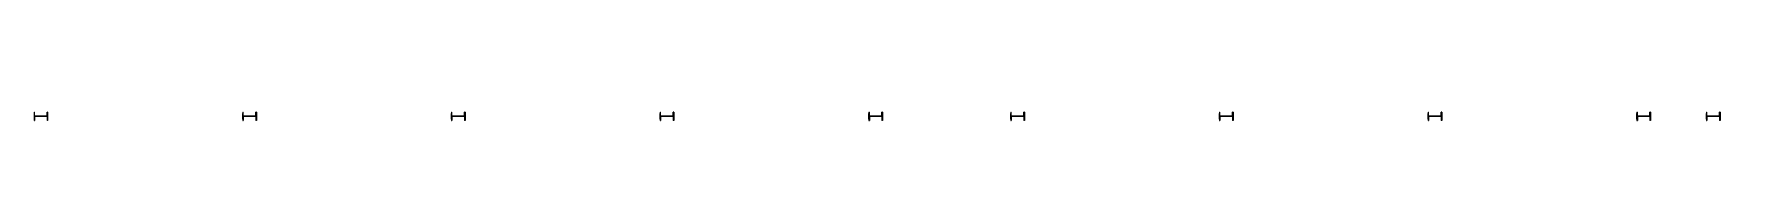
# Model space of a CAD drawing. Extents: x 0 to 768453, y -150 to 32537.
# Drawn here: x 104756 to 165953, y -150 to 537 of the extents above; entities that cross this region are included whole.
import ezdxf
from ezdxf.enums import TextEntityAlignment as Align

# ---------------------------------------------------------------- set-up
doc = ezdxf.new("R2010")
doc.units = 0

msp = doc.modelspace()

# ---------------------------------------------------------------- texts
at = {"layer": 'C1', "extrusion": (0, -1, 0)}
for p in [(105536.8, 1665, -536.8), (105536.8, 4895, -536.8), (105536.8, 8025, -536.8), (113036.8, 1665, -536.8), (113036.8, 4895, -536.8), (113036.8, 8025, -536.8), (120536.8, 1665, -536.8), (120536.8, 4895, -536.8), (120536.8, 8025, -536.8), (128036.8, 1665, -536.8), (128036.8, 4895, -536.8), (128036.8, 8025, -536.8), (135536.8, 1665, -536.8), (135536.8, 4895, -536.8), (135536.8, 8025, -536.8), (140636.8, 1665, -536.8), (140636.8, 4895, -536.8), (140636.8, 8025, -536.8), (148136.8, 1665, -536.8), (148136.8, 4895, -536.8), (148136.8, 8025, -536.8), (155636.8, 1665, -536.8), (155636.8, 4895, -536.8), (155636.8, 8025, -536.8), (163136.8, 1665, -536.8), (163136.8, 4895, -536.8), (163136.8, 8025, -536.8), (165636.8, 1665, -536.8), (165636.8, 4895, -536.8), (165636.8, 8025, -536.8)]:
    msp.add_text('C1', height=400, dxfattribs=at).set_placement(p, align=Align.BOTTOM_CENTER)
at = {"layer": 'G41', "extrusion": (0, -1, 0)}
for p in [(164290, 3330, -440), (164290, 6460, -440)]:
    msp.add_text('G41', height=400, dxfattribs=at).set_placement(p, align=Align.BOTTOM_CENTER)
at = {"layer": 'G42', "extrusion": (0, -1, 0)}
for p in [(109190, 3330, -440), (109190, 6460, -440), (116690, 3330, -440), (116690, 6460, -440), (124190, 3330, -440), (124190, 6460, -440), (131690, 3330, -440), (131690, 6460, -440), (137990, 3330, -440), (137990, 6460, -440), (144290, 3330, -440), (144290, 6460, -440), (151790, 3330, -440), (151790, 6460, -440), (159290, 3330, -440), (159290, 6460, -440), (164290, 9590, -440)]:
    msp.add_text('G42', height=400, dxfattribs=at).set_placement(p, align=Align.BOTTOM_CENTER)
at = {"layer": 'G43', "extrusion": (0, -1, 0)}
for p in [(109190, 9590, -440), (116690, 9590, -440), (124190, 9590, -440), (131690, 9590, -440), (137990, 9590, -440), (144290, 9590, -440), (151790, 9590, -440), (159290, 9590, -440)]:
    msp.add_text('G43', height=400, dxfattribs=at).set_placement(p, align=Align.BOTTOM_CENTER)

# ---------------------------------------------------------------- linework, layer by layer
at = {"layer": 'C1'}
for p, q in [((104756, 150), (104756, -150)), ((104756, 150), (104774, 150)), ((104756, 150, 3330), (104756, -150, 3330)), ((104756, 150, 3330), (104774, 150, 3330)), ((104756, 150, 6460), (104756, -150, 6460)), ((104756, 150, 6460), (104774, 150, 6460)), ((104774, 5.5), (104774, 150)), ((104774, 5.5, 3330), (104774, 150, 3330)), ((104774, 5.5, 6460), (104774, 150, 6460)), ((105226, 5.5), (104774, 5.5)), ((104774, 5.5), (104774, 5.5)), ((104774, 5.5), (104774, 5.5)), ((104774, 5.5), (104774, 5.5)), ((105226, 5.5, 3330), (104774, 5.5, 3330)), ((104774, 5.5, 3330), (104774, 5.5, 3330)), ((104774, 5.5, 3330), (104774, 5.5, 3330)), ((104774, 5.5, 3330), (104774, 5.5, 3330)), ((105226, 5.5, 6460), (104774, 5.5, 6460)), ((104774, 5.5, 6460), (104774, 5.5, 6460)), ((104774, 5.5, 6460), (104774, 5.5, 6460)), ((104774, 5.5, 6460), (104774, 5.5, 6460)), ((105226, 5.5), (105226, 150)), ((105244, 150), (105226, 150)), ((105226, 5.5, 3330), (105226, 150, 3330)), ((105244, 150, 3330), (105226, 150, 3330)), ((105226, 5.5, 6460), (105226, 150, 6460)), ((105244, 150, 6460), (105226, 150, 6460)), ((105226, 5.5), (105226, 5.5)), ((105226, 5.5), (105226, 5.5)), ((105226, 5.5), (105226, 5.5)), ((105226, 5.5, 3330), (105226, 5.5, 3330)), ((105226, 5.5, 3330), (105226, 5.5, 3330)), ((105226, 5.5, 3330), (105226, 5.5, 3330)), ((105226, 5.5, 6460), (105226, 5.5, 6460)), ((105226, 5.5, 6460), (105226, 5.5, 6460)), ((105226, 5.5, 6460), (105226, 5.5, 6460)), ((105244, 150), (105244, -150)), ((105244, 150, 3330), (105244, -150, 3330)), ((105244, 150, 6460), (105244, -150, 6460)), ((112256, 150), (112256, -150)), ((112256, 150), (112274, 150)), ((112256, 150, 3330), (112256, -150, 3330)), ((112256, 150, 3330), (112274, 150, 3330)), ((112256, 150, 6460), (112256, -150, 6460)), ((112256, 150, 6460), (112274, 150, 6460)), ((112274, 5.5), (112274, 150)), ((112274, 5.5, 3330), (112274, 150, 3330)), ((112274, 5.5, 6460), (112274, 150, 6460)), ((112726, 5.5), (112274, 5.5)), ((112274, 5.5), (112274, 5.5)), ((112274, 5.5), (112274, 5.5)), ((112274, 5.5), (112274, 5.5)), ((112726, 5.5, 3330), (112274, 5.5, 3330)), ((112274, 5.5, 3330), (112274, 5.5, 3330)), ((112274, 5.5, 3330), (112274, 5.5, 3330)), ((112274, 5.5, 3330), (112274, 5.5, 3330)), ((112726, 5.5, 6460), (112274, 5.5, 6460)), ((112274, 5.5, 6460), (112274, 5.5, 6460)), ((112274, 5.5, 6460), (112274, 5.5, 6460)), ((112274, 5.5, 6460), (112274, 5.5, 6460)), ((112726, 5.5), (112726, 150)), ((112744, 150), (112726, 150)), ((112726, 5.5, 3330), (112726, 150, 3330)), ((112744, 150, 3330), (112726, 150, 3330)), ((112726, 5.5, 6460), (112726, 150, 6460)), ((112744, 150, 6460), (112726, 150, 6460)), ((112726, 5.5), (112726, 5.5)), ((112726, 5.5), (112726, 5.5)), ((112726, 5.5), (112726, 5.5)), ((112726, 5.5, 3330), (112726, 5.5, 3330)), ((112726, 5.5, 3330), (112726, 5.5, 3330)), ((112726, 5.5, 3330), (112726, 5.5, 3330)), ((112726, 5.5, 6460), (112726, 5.5, 6460)), ((112726, 5.5, 6460), (112726, 5.5, 6460)), ((112726, 5.5, 6460), (112726, 5.5, 6460)), ((112744, 150), (112744, -150)), ((112744, 150, 3330), (112744, -150, 3330)), ((112744, 150, 6460), (112744, -150, 6460)), ((119756, 150), (119756, -150)), ((119756, 150), (119774, 150)), ((119756, 150, 3330), (119756, -150, 3330)), ((119756, 150, 3330), (119774, 150, 3330)), ((119756, 150, 6460), (119756, -150, 6460)), ((119756, 150, 6460), (119774, 150, 6460)), ((119774, 5.5), (119774, 150)), ((119774, 5.5, 3330), (119774, 150, 3330)), ((119774, 5.5, 6460), (119774, 150, 6460)), ((120226, 5.5), (119774, 5.5)), ((119774, 5.5), (119774, 5.5)), ((119774, 5.5), (119774, 5.5)), ((119774, 5.5), (119774, 5.5)), ((120226, 5.5, 3330), (119774, 5.5, 3330)), ((119774, 5.5, 3330), (119774, 5.5, 3330)), ((119774, 5.5, 3330), (119774, 5.5, 3330)), ((119774, 5.5, 3330), (119774, 5.5, 3330)), ((120226, 5.5, 6460), (119774, 5.5, 6460)), ((119774, 5.5, 6460), (119774, 5.5, 6460)), ((119774, 5.5, 6460), (119774, 5.5, 6460)), ((119774, 5.5, 6460), (119774, 5.5, 6460)), ((120226, 5.5), (120226, 150)), ((120244, 150), (120226, 150)), ((120226, 5.5, 3330), (120226, 150, 3330)), ((120244, 150, 3330), (120226, 150, 3330)), ((120226, 5.5, 6460), (120226, 150, 6460)), ((120244, 150, 6460), (120226, 150, 6460)), ((120226, 5.5), (120226, 5.5)), ((120226, 5.5), (120226, 5.5)), ((120226, 5.5), (120226, 5.5)), ((120226, 5.5, 3330), (120226, 5.5, 3330)), ((120226, 5.5, 3330), (120226, 5.5, 3330)), ((120226, 5.5, 3330), (120226, 5.5, 3330)), ((120226, 5.5, 6460), (120226, 5.5, 6460)), ((120226, 5.5, 6460), (120226, 5.5, 6460)), ((120226, 5.5, 6460), (120226, 5.5, 6460)), ((120244, 150), (120244, -150)), ((120244, 150, 3330), (120244, -150, 3330)), ((120244, 150, 6460), (120244, -150, 6460)), ((127256, 150), (127256, -150)), ((127256, 150), (127274, 150)), ((127256, 150, 3330), (127256, -150, 3330)), ((127256, 150, 3330), (127274, 150, 3330)), ((127256, 150, 6460), (127256, -150, 6460)), ((127256, 150, 6460), (127274, 150, 6460)), ((127274, 5.5), (127274, 150)), ((127274, 5.5, 3330), (127274, 150, 3330)), ((127274, 5.5, 6460), (127274, 150, 6460)), ((127726, 5.5), (127274, 5.5)), ((127274, 5.5), (127274, 5.5)), ((127274, 5.5), (127274, 5.5)), ((127274, 5.5), (127274, 5.5)), ((127726, 5.5, 3330), (127274, 5.5, 3330)), ((127274, 5.5, 3330), (127274, 5.5, 3330)), ((127274, 5.5, 3330), (127274, 5.5, 3330)), ((127274, 5.5, 3330), (127274, 5.5, 3330)), ((127726, 5.5, 6460), (127274, 5.5, 6460)), ((127274, 5.5, 6460), (127274, 5.5, 6460)), ((127274, 5.5, 6460), (127274, 5.5, 6460)), ((127274, 5.5, 6460), (127274, 5.5, 6460)), ((127726, 5.5), (127726, 150)), ((127744, 150), (127726, 150)), ((127726, 5.5, 3330), (127726, 150, 3330)), ((127744, 150, 3330), (127726, 150, 3330)), ((127726, 5.5, 6460), (127726, 150, 6460)), ((127744, 150, 6460), (127726, 150, 6460)), ((127726, 5.5), (127726, 5.5)), ((127726, 5.5), (127726, 5.5)), ((127726, 5.5), (127726, 5.5)), ((127726, 5.5, 3330), (127726, 5.5, 3330)), ((127726, 5.5, 3330), (127726, 5.5, 3330)), ((127726, 5.5, 3330), (127726, 5.5, 3330)), ((127726, 5.5, 6460), (127726, 5.5, 6460)), ((127726, 5.5, 6460), (127726, 5.5, 6460)), ((127726, 5.5, 6460), (127726, 5.5, 6460)), ((127744, 150), (127744, -150)), ((127744, 150, 3330), (127744, -150, 3330)), ((127744, 150, 6460), (127744, -150, 6460)), ((134756, 150), (134756, -150)), ((134756, 150), (134774, 150)), ((134756, 150, 3330), (134756, -150, 3330)), ((134756, 150, 3330), (134774, 150, 3330)), ((134756, 150, 6460), (134756, -150, 6460)), ((134756, 150, 6460), (134774, 150, 6460)), ((134774, 5.5), (134774, 150)), ((134774, 5.5, 3330), (134774, 150, 3330)), ((134774, 5.5, 6460), (134774, 150, 6460)), ((135226, 5.5), (134774, 5.5)), ((134774, 5.5), (134774, 5.5)), ((134774, 5.5), (134774, 5.5)), ((134774, 5.5), (134774, 5.5)), ((135226, 5.5, 3330), (134774, 5.5, 3330)), ((134774, 5.5, 3330), (134774, 5.5, 3330)), ((134774, 5.5, 3330), (134774, 5.5, 3330)), ((134774, 5.5, 3330), (134774, 5.5, 3330)), ((135226, 5.5, 6460), (134774, 5.5, 6460)), ((134774, 5.5, 6460), (134774, 5.5, 6460)), ((134774, 5.5, 6460), (134774, 5.5, 6460)), ((134774, 5.5, 6460), (134774, 5.5, 6460)), ((135226, 5.5), (135226, 150)), ((135244, 150), (135226, 150)), ((135226, 5.5, 3330), (135226, 150, 3330)), ((135244, 150, 3330), (135226, 150, 3330)), ((135226, 5.5, 6460), (135226, 150, 6460)), ((135244, 150, 6460), (135226, 150, 6460)), ((135226, 5.5), (135226, 5.5)), ((135226, 5.5), (135226, 5.5)), ((135226, 5.5), (135226, 5.5)), ((135226, 5.5, 3330), (135226, 5.5, 3330)), ((135226, 5.5, 3330), (135226, 5.5, 3330)), ((135226, 5.5, 3330), (135226, 5.5, 3330)), ((135226, 5.5, 6460), (135226, 5.5, 6460)), ((135226, 5.5, 6460), (135226, 5.5, 6460)), ((135226, 5.5, 6460), (135226, 5.5, 6460)), ((135244, 150), (135244, -150)), ((135244, 150, 3330), (135244, -150, 3330)), ((135244, 150, 6460), (135244, -150, 6460)), ((139856, 150), (139856, -150)), ((139856, 150), (139874, 150)), ((139856, 150, 3330), (139856, -150, 3330)), ((139856, 150, 3330), (139874, 150, 3330)), ((139856, 150, 6460), (139856, -150, 6460)), ((139856, 150, 6460), (139874, 150, 6460)), ((139874, 5.5), (139874, 150)), ((139874, 5.5, 3330), (139874, 150, 3330)), ((139874, 5.5, 6460), (139874, 150, 6460)), ((140326, 5.5), (139874, 5.5)), ((139874, 5.5), (139874, 5.5)), ((139874, 5.5), (139874, 5.5)), ((139874, 5.5), (139874, 5.5)), ((140326, 5.5, 3330), (139874, 5.5, 3330)), ((139874, 5.5, 3330), (139874, 5.5, 3330)), ((139874, 5.5, 3330), (139874, 5.5, 3330)), ((139874, 5.5, 3330), (139874, 5.5, 3330)), ((140326, 5.5, 6460), (139874, 5.5, 6460)), ((139874, 5.5, 6460), (139874, 5.5, 6460)), ((139874, 5.5, 6460), (139874, 5.5, 6460)), ((139874, 5.5, 6460), (139874, 5.5, 6460)), ((140326, 5.5), (140326, 150)), ((140344, 150), (140326, 150)), ((140326, 5.5, 3330), (140326, 150, 3330)), ((140344, 150, 3330), (140326, 150, 3330)), ((140326, 5.5, 6460), (140326, 150, 6460)), ((140344, 150, 6460), (140326, 150, 6460)), ((140326, 5.5), (140326, 5.5)), ((140326, 5.5), (140326, 5.5)), ((140326, 5.5), (140326, 5.5)), ((140326, 5.5, 3330), (140326, 5.5, 3330)), ((140326, 5.5, 3330), (140326, 5.5, 3330)), ((140326, 5.5, 3330), (140326, 5.5, 3330)), ((140326, 5.5, 6460), (140326, 5.5, 6460)), ((140326, 5.5, 6460), (140326, 5.5, 6460)), ((140326, 5.5, 6460), (140326, 5.5, 6460)), ((140344, 150), (140344, -150)), ((140344, 150, 3330), (140344, -150, 3330)), ((140344, 150, 6460), (140344, -150, 6460)), ((147356, 150), (147356, -150)), ((147356, 150), (147374, 150)), ((147356, 150, 3330), (147356, -150, 3330)), ((147356, 150, 3330), (147374, 150, 3330)), ((147356, 150, 6460), (147356, -150, 6460)), ((147356, 150, 6460), (147374, 150, 6460)), ((147374, 5.5), (147374, 150)), ((147374, 5.5, 3330), (147374, 150, 3330)), ((147374, 5.5, 6460), (147374, 150, 6460)), ((147826, 5.5), (147374, 5.5)), ((147374, 5.5), (147374, 5.5)), ((147374, 5.5), (147374, 5.5)), ((147374, 5.5), (147374, 5.5)), ((147826, 5.5, 3330), (147374, 5.5, 3330)), ((147374, 5.5, 3330), (147374, 5.5, 3330)), ((147374, 5.5, 3330), (147374, 5.5, 3330)), ((147374, 5.5, 3330), (147374, 5.5, 3330)), ((147826, 5.5, 6460), (147374, 5.5, 6460)), ((147374, 5.5, 6460), (147374, 5.5, 6460)), ((147374, 5.5, 6460), (147374, 5.5, 6460)), ((147374, 5.5, 6460), (147374, 5.5, 6460)), ((147826, 5.5), (147826, 150)), ((147844, 150), (147826, 150)), ((147826, 5.5, 3330), (147826, 150, 3330)), ((147844, 150, 3330), (147826, 150, 3330)), ((147826, 5.5, 6460), (147826, 150, 6460)), ((147844, 150, 6460), (147826, 150, 6460)), ((147826, 5.5), (147826, 5.5)), ((147826, 5.5), (147826, 5.5)), ((147826, 5.5), (147826, 5.5)), ((147826, 5.5, 3330), (147826, 5.5, 3330)), ((147826, 5.5, 3330), (147826, 5.5, 3330)), ((147826, 5.5, 3330), (147826, 5.5, 3330)), ((147826, 5.5, 6460), (147826, 5.5, 6460)), ((147826, 5.5, 6460), (147826, 5.5, 6460)), ((147826, 5.5, 6460), (147826, 5.5, 6460)), ((147844, 150), (147844, -150)), ((147844, 150, 3330), (147844, -150, 3330)), ((147844, 150, 6460), (147844, -150, 6460)), ((154856, 150), (154856, -150)), ((154856, 150), (154874, 150)), ((154856, 150, 3330), (154856, -150, 3330)), ((154856, 150, 3330), (154874, 150, 3330)), ((154856, 150, 6460), (154856, -150, 6460)), ((154856, 150, 6460), (154874, 150, 6460)), ((154874, 5.5), (154874, 150)), ((154874, 5.5, 3330), (154874, 150, 3330)), ((154874, 5.5, 6460), (154874, 150, 6460)), ((155326, 5.5), (154874, 5.5)), ((154874, 5.5), (154874, 5.5)), ((154874, 5.5), (154874, 5.5)), ((154874, 5.5), (154874, 5.5)), ((155326, 5.5, 3330), (154874, 5.5, 3330)), ((154874, 5.5, 3330), (154874, 5.5, 3330)), ((154874, 5.5, 3330), (154874, 5.5, 3330)), ((154874, 5.5, 3330), (154874, 5.5, 3330)), ((155326, 5.5, 6460), (154874, 5.5, 6460)), ((154874, 5.5, 6460), (154874, 5.5, 6460)), ((154874, 5.5, 6460), (154874, 5.5, 6460)), ((154874, 5.5, 6460), (154874, 5.5, 6460)), ((155326, 5.5), (155326, 150)), ((155344, 150), (155326, 150)), ((155326, 5.5, 3330), (155326, 150, 3330)), ((155344, 150, 3330), (155326, 150, 3330)), ((155326, 5.5, 6460), (155326, 150, 6460)), ((155344, 150, 6460), (155326, 150, 6460)), ((155326, 5.5), (155326, 5.5)), ((155326, 5.5), (155326, 5.5)), ((155326, 5.5), (155326, 5.5)), ((155326, 5.5, 3330), (155326, 5.5, 3330)), ((155326, 5.5, 3330), (155326, 5.5, 3330)), ((155326, 5.5, 3330), (155326, 5.5, 3330)), ((155326, 5.5, 6460), (155326, 5.5, 6460)), ((155326, 5.5, 6460), (155326, 5.5, 6460)), ((155326, 5.5, 6460), (155326, 5.5, 6460)), ((155344, 150), (155344, -150)), ((155344, 150, 3330), (155344, -150, 3330)), ((155344, 150, 6460), (155344, -150, 6460)), ((162356, 150), (162356, -150)), ((162356, 150), (162374, 150)), ((162356, 150, 3330), (162356, -150, 3330)), ((162356, 150, 3330), (162374, 150, 3330)), ((162356, 150, 6460), (162356, -150, 6460)), ((162356, 150, 6460), (162374, 150, 6460)), ((162374, 5.5), (162374, 150)), ((162374, 5.5, 3330), (162374, 150, 3330)), ((162374, 5.5, 6460), (162374, 150, 6460)), ((162826, 5.5), (162374, 5.5)), ((162374, 5.5), (162374, 5.5)), ((162374, 5.5), (162374, 5.5)), ((162374, 5.5), (162374, 5.5)), ((162826, 5.5, 3330), (162374, 5.5, 3330)), ((162374, 5.5, 3330), (162374, 5.5, 3330)), ((162374, 5.5, 3330), (162374, 5.5, 3330)), ((162374, 5.5, 3330), (162374, 5.5, 3330)), ((162826, 5.5, 6460), (162374, 5.5, 6460)), ((162374, 5.5, 6460), (162374, 5.5, 6460)), ((162374, 5.5, 6460), (162374, 5.5, 6460)), ((162374, 5.5, 6460), (162374, 5.5, 6460)), ((162826, 5.5), (162826, 150)), ((162844, 150), (162826, 150)), ((162826, 5.5, 3330), (162826, 150, 3330)), ((162844, 150, 3330), (162826, 150, 3330)), ((162826, 5.5, 6460), (162826, 150, 6460)), ((162844, 150, 6460), (162826, 150, 6460)), ((162826, 5.5), (162826, 5.5)), ((162826, 5.5), (162826, 5.5)), ((162826, 5.5), (162826, 5.5)), ((162826, 5.5, 3330), (162826, 5.5, 3330)), ((162826, 5.5, 3330), (162826, 5.5, 3330)), ((162826, 5.5, 3330), (162826, 5.5, 3330)), ((162826, 5.5, 6460), (162826, 5.5, 6460)), ((162826, 5.5, 6460), (162826, 5.5, 6460)), ((162826, 5.5, 6460), (162826, 5.5, 6460)), ((162844, 150), (162844, -150)), ((162844, 150, 3330), (162844, -150, 3330)), ((162844, 150, 6460), (162844, -150, 6460)), ((164856, 150), (164856, -150)), ((164856, 150), (164874, 150)), ((164856, 150, 3330), (164856, -150, 3330)), ((164856, 150, 3330), (164874, 150, 3330)), ((164856, 150, 6460), (164856, -150, 6460)), ((164856, 150, 6460), (164874, 150, 6460)), ((164874, 5.5), (164874, 150)), ((164874, 5.5, 3330), (164874, 150, 3330)), ((164874, 5.5, 6460), (164874, 150, 6460)), ((165326, 5.5), (164874, 5.5)), ((164874, 5.5), (164874, 5.5)), ((164874, 5.5), (164874, 5.5)), ((164874, 5.5), (164874, 5.5)), ((165326, 5.5, 3330), (164874, 5.5, 3330)), ((164874, 5.5, 3330), (164874, 5.5, 3330)), ((164874, 5.5, 3330), (164874, 5.5, 3330)), ((164874, 5.5, 3330), (164874, 5.5, 3330)), ((165326, 5.5, 6460), (164874, 5.5, 6460)), ((164874, 5.5, 6460), (164874, 5.5, 6460)), ((164874, 5.5, 6460), (164874, 5.5, 6460)), ((164874, 5.5, 6460), (164874, 5.5, 6460)), ((165326, 5.5), (165326, 150)), ((165344, 150), (165326, 150)), ((165326, 5.5, 3330), (165326, 150, 3330)), ((165344, 150, 3330), (165326, 150, 3330)), ((165326, 5.5, 6460), (165326, 150, 6460)), ((165344, 150, 6460), (165326, 150, 6460)), ((165326, 5.5), (165326, 5.5)), ((165326, 5.5), (165326, 5.5)), ((165326, 5.5), (165326, 5.5)), ((165326, 5.5, 3330), (165326, 5.5, 3330)), ((165326, 5.5, 3330), (165326, 5.5, 3330)), ((165326, 5.5, 3330), (165326, 5.5, 3330)), ((165326, 5.5, 6460), (165326, 5.5, 6460)), ((165326, 5.5, 6460), (165326, 5.5, 6460)), ((165326, 5.5, 6460), (165326, 5.5, 6460)), ((165344, 150), (165344, -150)), ((165344, 150, 3330), (165344, -150, 3330)), ((165344, 150, 6460), (165344, -150, 6460)), ((104756, -150), (104774, -150)), ((104756, -150, 3330), (104774, -150, 3330)), ((104756, -150, 6460), (104774, -150, 6460)), ((105226, -5.5), (104774, -5.5)), ((104774, -5.5), (104774, -5.5)), ((104774, -5.5), (104774, -5.5)), ((104774, -5.5), (104774, -5.5)), ((104774, -5.5), (104774, -150)), ((105226, -5.5, 3330), (104774, -5.5, 3330)), ((104774, -5.5, 3330), (104774, -5.5, 3330)), ((104774, -5.5, 3330), (104774, -5.5, 3330)), ((104774, -5.5, 3330), (104774, -5.5, 3330)), ((104774, -5.5, 3330), (104774, -150, 3330)), ((105226, -5.5, 6460), (104774, -5.5, 6460)), ((104774, -5.5, 6460), (104774, -5.5, 6460)), ((104774, -5.5, 6460), (104774, -5.5, 6460)), ((104774, -5.5, 6460), (104774, -5.5, 6460)), ((104774, -5.5, 6460), (104774, -150, 6460)), ((105226, -5.5), (105226, -5.5)), ((105226, -5.5), (105226, -5.5)), ((105226, -5.5), (105226, -5.5)), ((105226, -5.5), (105226, -150)), ((105226, -5.5, 3330), (105226, -5.5, 3330)), ((105226, -5.5, 3330), (105226, -5.5, 3330)), ((105226, -5.5, 3330), (105226, -5.5, 3330)), ((105226, -5.5, 3330), (105226, -150, 3330)), ((105226, -5.5, 6460), (105226, -5.5, 6460)), ((105226, -5.5, 6460), (105226, -5.5, 6460)), ((105226, -5.5, 6460), (105226, -5.5, 6460)), ((105226, -5.5, 6460), (105226, -150, 6460)), ((105244, -150), (105226, -150)), ((105244, -150, 3330), (105226, -150, 3330)), ((105244, -150, 6460), (105226, -150, 6460)), ((112256, -150), (112274, -150)), ((112256, -150, 3330), (112274, -150, 3330)), ((112256, -150, 6460), (112274, -150, 6460)), ((112726, -5.5), (112274, -5.5)), ((112274, -5.5), (112274, -5.5)), ((112274, -5.5), (112274, -5.5)), ((112274, -5.5), (112274, -5.5)), ((112274, -5.5), (112274, -150)), ((112726, -5.5, 3330), (112274, -5.5, 3330)), ((112274, -5.5, 3330), (112274, -5.5, 3330)), ((112274, -5.5, 3330), (112274, -5.5, 3330)), ((112274, -5.5, 3330), (112274, -5.5, 3330)), ((112274, -5.5, 3330), (112274, -150, 3330)), ((112726, -5.5, 6460), (112274, -5.5, 6460)), ((112274, -5.5, 6460), (112274, -5.5, 6460)), ((112274, -5.5, 6460), (112274, -5.5, 6460)), ((112274, -5.5, 6460), (112274, -5.5, 6460)), ((112274, -5.5, 6460), (112274, -150, 6460)), ((112726, -5.5), (112726, -5.5)), ((112726, -5.5), (112726, -5.5)), ((112726, -5.5), (112726, -5.5)), ((112726, -5.5), (112726, -150)), ((112726, -5.5, 3330), (112726, -5.5, 3330)), ((112726, -5.5, 3330), (112726, -5.5, 3330)), ((112726, -5.5, 3330), (112726, -5.5, 3330)), ((112726, -5.5, 3330), (112726, -150, 3330)), ((112726, -5.5, 6460), (112726, -5.5, 6460)), ((112726, -5.5, 6460), (112726, -5.5, 6460)), ((112726, -5.5, 6460), (112726, -5.5, 6460)), ((112726, -5.5, 6460), (112726, -150, 6460)), ((112744, -150), (112726, -150)), ((112744, -150, 3330), (112726, -150, 3330)), ((112744, -150, 6460), (112726, -150, 6460)), ((119756, -150), (119774, -150)), ((119756, -150, 3330), (119774, -150, 3330)), ((119756, -150, 6460), (119774, -150, 6460)), ((120226, -5.5), (119774, -5.5)), ((119774, -5.5), (119774, -5.5)), ((119774, -5.5), (119774, -5.5)), ((119774, -5.5), (119774, -5.5)), ((119774, -5.5), (119774, -150)), ((120226, -5.5, 3330), (119774, -5.5, 3330)), ((119774, -5.5, 3330), (119774, -5.5, 3330)), ((119774, -5.5, 3330), (119774, -5.5, 3330)), ((119774, -5.5, 3330), (119774, -5.5, 3330)), ((119774, -5.5, 3330), (119774, -150, 3330)), ((120226, -5.5, 6460), (119774, -5.5, 6460)), ((119774, -5.5, 6460), (119774, -5.5, 6460)), ((119774, -5.5, 6460), (119774, -5.5, 6460)), ((119774, -5.5, 6460), (119774, -5.5, 6460)), ((119774, -5.5, 6460), (119774, -150, 6460)), ((120226, -5.5), (120226, -5.5)), ((120226, -5.5), (120226, -5.5)), ((120226, -5.5), (120226, -5.5)), ((120226, -5.5), (120226, -150)), ((120226, -5.5, 3330), (120226, -5.5, 3330)), ((120226, -5.5, 3330), (120226, -5.5, 3330)), ((120226, -5.5, 3330), (120226, -5.5, 3330)), ((120226, -5.5, 3330), (120226, -150, 3330)), ((120226, -5.5, 6460), (120226, -5.5, 6460)), ((120226, -5.5, 6460), (120226, -5.5, 6460)), ((120226, -5.5, 6460), (120226, -5.5, 6460)), ((120226, -5.5, 6460), (120226, -150, 6460)), ((120244, -150), (120226, -150)), ((120244, -150, 3330), (120226, -150, 3330)), ((120244, -150, 6460), (120226, -150, 6460)), ((127256, -150), (127274, -150)), ((127256, -150, 3330), (127274, -150, 3330)), ((127256, -150, 6460), (127274, -150, 6460)), ((127726, -5.5), (127274, -5.5)), ((127274, -5.5), (127274, -5.5)), ((127274, -5.5), (127274, -5.5)), ((127274, -5.5), (127274, -5.5)), ((127274, -5.5), (127274, -150)), ((127726, -5.5, 3330), (127274, -5.5, 3330)), ((127274, -5.5, 3330), (127274, -5.5, 3330)), ((127274, -5.5, 3330), (127274, -5.5, 3330)), ((127274, -5.5, 3330), (127274, -5.5, 3330)), ((127274, -5.5, 3330), (127274, -150, 3330)), ((127726, -5.5, 6460), (127274, -5.5, 6460)), ((127274, -5.5, 6460), (127274, -5.5, 6460)), ((127274, -5.5, 6460), (127274, -5.5, 6460)), ((127274, -5.5, 6460), (127274, -5.5, 6460)), ((127274, -5.5, 6460), (127274, -150, 6460)), ((127726, -5.5), (127726, -5.5)), ((127726, -5.5), (127726, -5.5)), ((127726, -5.5), (127726, -5.5)), ((127726, -5.5), (127726, -150)), ((127726, -5.5, 3330), (127726, -5.5, 3330)), ((127726, -5.5, 3330), (127726, -5.5, 3330)), ((127726, -5.5, 3330), (127726, -5.5, 3330)), ((127726, -5.5, 3330), (127726, -150, 3330)), ((127726, -5.5, 6460), (127726, -5.5, 6460)), ((127726, -5.5, 6460), (127726, -5.5, 6460)), ((127726, -5.5, 6460), (127726, -5.5, 6460)), ((127726, -5.5, 6460), (127726, -150, 6460)), ((127744, -150), (127726, -150)), ((127744, -150, 3330), (127726, -150, 3330)), ((127744, -150, 6460), (127726, -150, 6460)), ((134756, -150), (134774, -150)), ((134756, -150, 3330), (134774, -150, 3330)), ((134756, -150, 6460), (134774, -150, 6460)), ((135226, -5.5), (134774, -5.5)), ((134774, -5.5), (134774, -5.5)), ((134774, -5.5), (134774, -5.5)), ((134774, -5.5), (134774, -5.5)), ((134774, -5.5), (134774, -150)), ((135226, -5.5, 3330), (134774, -5.5, 3330)), ((134774, -5.5, 3330), (134774, -5.5, 3330)), ((134774, -5.5, 3330), (134774, -5.5, 3330)), ((134774, -5.5, 3330), (134774, -5.5, 3330)), ((134774, -5.5, 3330), (134774, -150, 3330)), ((135226, -5.5, 6460), (134774, -5.5, 6460)), ((134774, -5.5, 6460), (134774, -5.5, 6460)), ((134774, -5.5, 6460), (134774, -5.5, 6460)), ((134774, -5.5, 6460), (134774, -5.5, 6460)), ((134774, -5.5, 6460), (134774, -150, 6460)), ((135226, -5.5), (135226, -5.5)), ((135226, -5.5), (135226, -5.5)), ((135226, -5.5), (135226, -5.5)), ((135226, -5.5), (135226, -150)), ((135226, -5.5, 3330), (135226, -5.5, 3330)), ((135226, -5.5, 3330), (135226, -5.5, 3330)), ((135226, -5.5, 3330), (135226, -5.5, 3330)), ((135226, -5.5, 3330), (135226, -150, 3330)), ((135226, -5.5, 6460), (135226, -5.5, 6460)), ((135226, -5.5, 6460), (135226, -5.5, 6460)), ((135226, -5.5, 6460), (135226, -5.5, 6460)), ((135226, -5.5, 6460), (135226, -150, 6460)), ((135244, -150), (135226, -150)), ((135244, -150, 3330), (135226, -150, 3330)), ((135244, -150, 6460), (135226, -150, 6460)), ((139856, -150), (139874, -150)), ((139856, -150, 3330), (139874, -150, 3330)), ((139856, -150, 6460), (139874, -150, 6460)), ((140326, -5.5), (139874, -5.5)), ((139874, -5.5), (139874, -5.5)), ((139874, -5.5), (139874, -5.5)), ((139874, -5.5), (139874, -5.5)), ((139874, -5.5), (139874, -150)), ((140326, -5.5, 3330), (139874, -5.5, 3330)), ((139874, -5.5, 3330), (139874, -5.5, 3330)), ((139874, -5.5, 3330), (139874, -5.5, 3330)), ((139874, -5.5, 3330), (139874, -5.5, 3330)), ((139874, -5.5, 3330), (139874, -150, 3330)), ((140326, -5.5, 6460), (139874, -5.5, 6460)), ((139874, -5.5, 6460), (139874, -5.5, 6460)), ((139874, -5.5, 6460), (139874, -5.5, 6460)), ((139874, -5.5, 6460), (139874, -5.5, 6460)), ((139874, -5.5, 6460), (139874, -150, 6460)), ((140326, -5.5), (140326, -5.5)), ((140326, -5.5), (140326, -5.5)), ((140326, -5.5), (140326, -5.5)), ((140326, -5.5), (140326, -150)), ((140326, -5.5, 3330), (140326, -5.5, 3330)), ((140326, -5.5, 3330), (140326, -5.5, 3330)), ((140326, -5.5, 3330), (140326, -5.5, 3330)), ((140326, -5.5, 3330), (140326, -150, 3330)), ((140326, -5.5, 6460), (140326, -5.5, 6460)), ((140326, -5.5, 6460), (140326, -5.5, 6460)), ((140326, -5.5, 6460), (140326, -5.5, 6460)), ((140326, -5.5, 6460), (140326, -150, 6460)), ((140344, -150), (140326, -150)), ((140344, -150, 3330), (140326, -150, 3330)), ((140344, -150, 6460), (140326, -150, 6460)), ((147356, -150), (147374, -150)), ((147356, -150, 3330), (147374, -150, 3330)), ((147356, -150, 6460), (147374, -150, 6460)), ((147826, -5.5), (147374, -5.5)), ((147374, -5.5), (147374, -5.5)), ((147374, -5.5), (147374, -5.5)), ((147374, -5.5), (147374, -5.5)), ((147374, -5.5), (147374, -150)), ((147826, -5.5, 3330), (147374, -5.5, 3330)), ((147374, -5.5, 3330), (147374, -5.5, 3330)), ((147374, -5.5, 3330), (147374, -5.5, 3330)), ((147374, -5.5, 3330), (147374, -5.5, 3330)), ((147374, -5.5, 3330), (147374, -150, 3330)), ((147826, -5.5, 6460), (147374, -5.5, 6460)), ((147374, -5.5, 6460), (147374, -5.5, 6460)), ((147374, -5.5, 6460), (147374, -5.5, 6460)), ((147374, -5.5, 6460), (147374, -5.5, 6460)), ((147374, -5.5, 6460), (147374, -150, 6460)), ((147826, -5.5), (147826, -5.5)), ((147826, -5.5), (147826, -5.5)), ((147826, -5.5), (147826, -5.5)), ((147826, -5.5), (147826, -150)), ((147826, -5.5, 3330), (147826, -5.5, 3330)), ((147826, -5.5, 3330), (147826, -5.5, 3330)), ((147826, -5.5, 3330), (147826, -5.5, 3330)), ((147826, -5.5, 3330), (147826, -150, 3330)), ((147826, -5.5, 6460), (147826, -5.5, 6460)), ((147826, -5.5, 6460), (147826, -5.5, 6460)), ((147826, -5.5, 6460), (147826, -5.5, 6460)), ((147826, -5.5, 6460), (147826, -150, 6460)), ((147844, -150), (147826, -150)), ((147844, -150, 3330), (147826, -150, 3330)), ((147844, -150, 6460), (147826, -150, 6460)), ((154856, -150), (154874, -150)), ((154856, -150, 3330), (154874, -150, 3330)), ((154856, -150, 6460), (154874, -150, 6460)), ((155326, -5.5), (154874, -5.5)), ((154874, -5.5), (154874, -5.5)), ((154874, -5.5), (154874, -5.5)), ((154874, -5.5), (154874, -5.5)), ((154874, -5.5), (154874, -150)), ((155326, -5.5, 3330), (154874, -5.5, 3330)), ((154874, -5.5, 3330), (154874, -5.5, 3330)), ((154874, -5.5, 3330), (154874, -5.5, 3330)), ((154874, -5.5, 3330), (154874, -5.5, 3330)), ((154874, -5.5, 3330), (154874, -150, 3330)), ((155326, -5.5, 6460), (154874, -5.5, 6460)), ((154874, -5.5, 6460), (154874, -5.5, 6460)), ((154874, -5.5, 6460), (154874, -5.5, 6460)), ((154874, -5.5, 6460), (154874, -5.5, 6460)), ((154874, -5.5, 6460), (154874, -150, 6460)), ((155326, -5.5), (155326, -5.5)), ((155326, -5.5), (155326, -5.5)), ((155326, -5.5), (155326, -5.5)), ((155326, -5.5), (155326, -150)), ((155326, -5.5, 3330), (155326, -5.5, 3330)), ((155326, -5.5, 3330), (155326, -5.5, 3330)), ((155326, -5.5, 3330), (155326, -5.5, 3330)), ((155326, -5.5, 3330), (155326, -150, 3330)), ((155326, -5.5, 6460), (155326, -5.5, 6460)), ((155326, -5.5, 6460), (155326, -5.5, 6460)), ((155326, -5.5, 6460), (155326, -5.5, 6460)), ((155326, -5.5, 6460), (155326, -150, 6460)), ((155344, -150), (155326, -150)), ((155344, -150, 3330), (155326, -150, 3330)), ((155344, -150, 6460), (155326, -150, 6460)), ((162356, -150), (162374, -150)), ((162356, -150, 3330), (162374, -150, 3330)), ((162356, -150, 6460), (162374, -150, 6460)), ((162826, -5.5), (162374, -5.5)), ((162374, -5.5), (162374, -5.5)), ((162374, -5.5), (162374, -5.5)), ((162374, -5.5), (162374, -5.5)), ((162374, -5.5), (162374, -150)), ((162826, -5.5, 3330), (162374, -5.5, 3330)), ((162374, -5.5, 3330), (162374, -5.5, 3330)), ((162374, -5.5, 3330), (162374, -5.5, 3330)), ((162374, -5.5, 3330), (162374, -5.5, 3330)), ((162374, -5.5, 3330), (162374, -150, 3330)), ((162826, -5.5, 6460), (162374, -5.5, 6460)), ((162374, -5.5, 6460), (162374, -5.5, 6460)), ((162374, -5.5, 6460), (162374, -5.5, 6460)), ((162374, -5.5, 6460), (162374, -5.5, 6460)), ((162374, -5.5, 6460), (162374, -150, 6460)), ((162826, -5.5), (162826, -5.5)), ((162826, -5.5), (162826, -5.5)), ((162826, -5.5), (162826, -5.5)), ((162826, -5.5), (162826, -150)), ((162826, -5.5, 3330), (162826, -5.5, 3330)), ((162826, -5.5, 3330), (162826, -5.5, 3330)), ((162826, -5.5, 3330), (162826, -5.5, 3330)), ((162826, -5.5, 3330), (162826, -150, 3330)), ((162826, -5.5, 6460), (162826, -5.5, 6460)), ((162826, -5.5, 6460), (162826, -5.5, 6460)), ((162826, -5.5, 6460), (162826, -5.5, 6460)), ((162826, -5.5, 6460), (162826, -150, 6460)), ((162844, -150), (162826, -150)), ((162844, -150, 3330), (162826, -150, 3330)), ((162844, -150, 6460), (162826, -150, 6460)), ((164856, -150), (164874, -150)), ((164856, -150, 3330), (164874, -150, 3330)), ((164856, -150, 6460), (164874, -150, 6460)), ((165326, -5.5), (164874, -5.5)), ((164874, -5.5), (164874, -5.5)), ((164874, -5.5), (164874, -5.5)), ((164874, -5.5), (164874, -5.5)), ((164874, -5.5), (164874, -150)), ((165326, -5.5, 3330), (164874, -5.5, 3330)), ((164874, -5.5, 3330), (164874, -5.5, 3330)), ((164874, -5.5, 3330), (164874, -5.5, 3330)), ((164874, -5.5, 3330), (164874, -5.5, 3330)), ((164874, -5.5, 3330), (164874, -150, 3330)), ((165326, -5.5, 6460), (164874, -5.5, 6460)), ((164874, -5.5, 6460), (164874, -5.5, 6460)), ((164874, -5.5, 6460), (164874, -5.5, 6460)), ((164874, -5.5, 6460), (164874, -5.5, 6460)), ((164874, -5.5, 6460), (164874, -150, 6460)), ((165326, -5.5), (165326, -5.5)), ((165326, -5.5), (165326, -5.5)), ((165326, -5.5), (165326, -5.5)), ((165326, -5.5), (165326, -150)), ((165326, -5.5, 3330), (165326, -5.5, 3330)), ((165326, -5.5, 3330), (165326, -5.5, 3330)), ((165326, -5.5, 3330), (165326, -5.5, 3330)), ((165326, -5.5, 3330), (165326, -150, 3330)), ((165326, -5.5, 6460), (165326, -5.5, 6460)), ((165326, -5.5, 6460), (165326, -5.5, 6460)), ((165326, -5.5, 6460), (165326, -5.5, 6460)), ((165326, -5.5, 6460), (165326, -150, 6460)), ((165344, -150), (165326, -150)), ((165344, -150, 3330), (165326, -150, 3330)), ((165344, -150, 6460), (165326, -150, 6460))]:
    msp.add_line(p, q, dxfattribs=at)
at = {"layer": 'G41', "extrusion": (-1, 0, 0)}
for p, q in [((164856, -100, 3530), (164856, 100, 3530)), ((164856, -100, 3130), (164856, 100, 3130)), ((164856, 6, 3508), (164856, 100, 3508)), ((164856, 100, 3530), (164856, 100, 3508)), ((164856, 6, 3152), (164856, 100, 3152)), ((164856, 100, 3130), (164856, 100, 3152)), ((164856, -100, 6660), (164856, 100, 6660)), ((164856, -100, 6260), (164856, 100, 6260)), ((164856, 6, 6638), (164856, 100, 6638)), ((164856, 100, 6660), (164856, 100, 6638)), ((164856, 6, 6282), (164856, 100, 6282)), ((164856, 100, 6260), (164856, 100, 6282)), ((164856, 6, 3152), (164856, 6, 3508)), ((164856, 6, 3152), (164856, 6, 3152)), ((164856, 6, 3508), (164856, 6, 3508)), ((164856, 6, 3152), (164856, 6, 3152)), ((164856, 6, 3508), (164856, 6, 3508)), ((164856, 6, 3152), (164856, 6, 3152)), ((164856, 6, 3508), (164856, 6, 3508)), ((164856, 6, 6282), (164856, 6, 6638)), ((164856, 6, 6282), (164856, 6, 6282)), ((164856, 6, 6638), (164856, 6, 6638)), ((164856, 6, 6282), (164856, 6, 6282)), ((164856, 6, 6638), (164856, 6, 6638)), ((164856, 6, 6282), (164856, 6, 6282)), ((164856, 6, 6638), (164856, 6, 6638)), ((164856, -6, 3152), (164856, -6, 3508)), ((164856, -6, 3508), (164856, -6, 3508)), ((164856, -6, 3152), (164856, -6, 3152)), ((164856, -6, 3508), (164856, -6, 3508)), ((164856, -6, 3152), (164856, -6, 3152)), ((164856, -6, 3508), (164856, -6, 3508)), ((164856, -6, 3152), (164856, -6, 3152)), ((164856, -6, 3508), (164856, -100, 3508)), ((164856, -6, 3152), (164856, -100, 3152)), ((164856, -6, 6282), (164856, -6, 6638)), ((164856, -6, 6638), (164856, -6, 6638)), ((164856, -6, 6282), (164856, -6, 6282)), ((164856, -6, 6638), (164856, -6, 6638)), ((164856, -6, 6282), (164856, -6, 6282)), ((164856, -6, 6638), (164856, -6, 6638)), ((164856, -6, 6282), (164856, -6, 6282)), ((164856, -6, 6638), (164856, -100, 6638)), ((164856, -6, 6282), (164856, -100, 6282)), ((164856, -100, 3530), (164856, -100, 3508)), ((164856, -100, 3130), (164856, -100, 3152)), ((164856, -100, 6660), (164856, -100, 6638)), ((164856, -100, 6260), (164856, -100, 6282))]:
    msp.add_line(p, q, dxfattribs=at)
at = {"layer": 'G42', "extrusion": (-1, 0, 0)}
for p, q in [((112256, -100, 3530), (112256, 100, 3530)), ((112256, -100, 3130), (112256, 100, 3130)), ((112256, 4.5, 3516), (112256, 100, 3516)), ((112256, 100, 3530), (112256, 100, 3516)), ((112256, 4.5, 3144), (112256, 100, 3144)), ((112256, 100, 3130), (112256, 100, 3144)), ((112256, -100, 6660), (112256, 100, 6660)), ((112256, -100, 6260), (112256, 100, 6260)), ((112256, 4.5, 6646), (112256, 100, 6646)), ((112256, 100, 6660), (112256, 100, 6646)), ((112256, 4.5, 6274), (112256, 100, 6274)), ((112256, 100, 6260), (112256, 100, 6274)), ((112256, 4.5, 3144), (112256, 4.5, 3516)), ((112256, 4.5, 3144), (112256, 4.5, 3144)), ((112256, 4.5, 3516), (112256, 4.5, 3516)), ((112256, 4.5, 3144), (112256, 4.5, 3144)), ((112256, 4.5, 3516), (112256, 4.5, 3516)), ((112256, 4.5, 3144), (112256, 4.5, 3144)), ((112256, 4.5, 3516), (112256, 4.5, 3516)), ((112256, 4.5, 6274), (112256, 4.5, 6646)), ((112256, 4.5, 6274), (112256, 4.5, 6274)), ((112256, 4.5, 6646), (112256, 4.5, 6646)), ((112256, 4.5, 6274), (112256, 4.5, 6274)), ((112256, 4.5, 6646), (112256, 4.5, 6646)), ((112256, 4.5, 6274), (112256, 4.5, 6274)), ((112256, 4.5, 6646), (112256, 4.5, 6646)), ((119756, -100, 3530), (119756, 100, 3530)), ((119756, -100, 3130), (119756, 100, 3130)), ((119756, 4.5, 3516), (119756, 100, 3516)), ((119756, 100, 3530), (119756, 100, 3516)), ((119756, 4.5, 3144), (119756, 100, 3144)), ((119756, 100, 3130), (119756, 100, 3144)), ((119756, -100, 6660), (119756, 100, 6660)), ((119756, -100, 6260), (119756, 100, 6260)), ((119756, 4.5, 6646), (119756, 100, 6646)), ((119756, 100, 6660), (119756, 100, 6646)), ((119756, 4.5, 6274), (119756, 100, 6274)), ((119756, 100, 6260), (119756, 100, 6274)), ((119756, 4.5, 3144), (119756, 4.5, 3516)), ((119756, 4.5, 3144), (119756, 4.5, 3144)), ((119756, 4.5, 3516), (119756, 4.5, 3516)), ((119756, 4.5, 3144), (119756, 4.5, 3144)), ((119756, 4.5, 3516), (119756, 4.5, 3516)), ((119756, 4.5, 3144), (119756, 4.5, 3144)), ((119756, 4.5, 3516), (119756, 4.5, 3516)), ((119756, 4.5, 6274), (119756, 4.5, 6646)), ((119756, 4.5, 6274), (119756, 4.5, 6274)), ((119756, 4.5, 6646), (119756, 4.5, 6646)), ((119756, 4.5, 6274), (119756, 4.5, 6274)), ((119756, 4.5, 6646), (119756, 4.5, 6646)), ((119756, 4.5, 6274), (119756, 4.5, 6274)), ((119756, 4.5, 6646), (119756, 4.5, 6646)), ((127256, -100, 3530), (127256, 100, 3530)), ((127256, -100, 3130), (127256, 100, 3130)), ((127256, 4.5, 3516), (127256, 100, 3516)), ((127256, 100, 3530), (127256, 100, 3516)), ((127256, 4.5, 3144), (127256, 100, 3144)), ((127256, 100, 3130), (127256, 100, 3144)), ((127256, -100, 6660), (127256, 100, 6660)), ((127256, -100, 6260), (127256, 100, 6260)), ((127256, 4.5, 6646), (127256, 100, 6646)), ((127256, 100, 6660), (127256, 100, 6646)), ((127256, 4.5, 6274), (127256, 100, 6274)), ((127256, 100, 6260), (127256, 100, 6274)), ((127256, 4.5, 3144), (127256, 4.5, 3516)), ((127256, 4.5, 3144), (127256, 4.5, 3144)), ((127256, 4.5, 3516), (127256, 4.5, 3516)), ((127256, 4.5, 3144), (127256, 4.5, 3144)), ((127256, 4.5, 3516), (127256, 4.5, 3516)), ((127256, 4.5, 3144), (127256, 4.5, 3144)), ((127256, 4.5, 3516), (127256, 4.5, 3516)), ((127256, 4.5, 6274), (127256, 4.5, 6646)), ((127256, 4.5, 6274), (127256, 4.5, 6274)), ((127256, 4.5, 6646), (127256, 4.5, 6646)), ((127256, 4.5, 6274), (127256, 4.5, 6274)), ((127256, 4.5, 6646), (127256, 4.5, 6646)), ((127256, 4.5, 6274), (127256, 4.5, 6274)), ((127256, 4.5, 6646), (127256, 4.5, 6646)), ((134756, -100, 3530), (134756, 100, 3530)), ((134756, -100, 3130), (134756, 100, 3130)), ((134756, 4.5, 3516), (134756, 100, 3516)), ((134756, 100, 3530), (134756, 100, 3516)), ((134756, 4.5, 3144), (134756, 100, 3144)), ((134756, 100, 3130), (134756, 100, 3144)), ((134756, -100, 6660), (134756, 100, 6660)), ((134756, -100, 6260), (134756, 100, 6260)), ((134756, 4.5, 6646), (134756, 100, 6646)), ((134756, 100, 6660), (134756, 100, 6646)), ((134756, 4.5, 6274), (134756, 100, 6274)), ((134756, 100, 6260), (134756, 100, 6274)), ((134756, 4.5, 3144), (134756, 4.5, 3516)), ((134756, 4.5, 3144), (134756, 4.5, 3144)), ((134756, 4.5, 3516), (134756, 4.5, 3516)), ((134756, 4.5, 3144), (134756, 4.5, 3144)), ((134756, 4.5, 3516), (134756, 4.5, 3516)), ((134756, 4.5, 3144), (134756, 4.5, 3144)), ((134756, 4.5, 3516), (134756, 4.5, 3516)), ((134756, 4.5, 6274), (134756, 4.5, 6646)), ((134756, 4.5, 6274), (134756, 4.5, 6274)), ((134756, 4.5, 6646), (134756, 4.5, 6646)), ((134756, 4.5, 6274), (134756, 4.5, 6274)), ((134756, 4.5, 6646), (134756, 4.5, 6646)), ((134756, 4.5, 6274), (134756, 4.5, 6274)), ((134756, 4.5, 6646), (134756, 4.5, 6646)), ((139856, -100, 3530), (139856, 100, 3530)), ((139856, -100, 3130), (139856, 100, 3130)), ((139856, 4.5, 3516), (139856, 100, 3516)), ((139856, 100, 3530), (139856, 100, 3516)), ((139856, 4.5, 3144), (139856, 100, 3144)), ((139856, 100, 3130), (139856, 100, 3144)), ((139856, -100, 6660), (139856, 100, 6660)), ((139856, -100, 6260), (139856, 100, 6260)), ((139856, 4.5, 6646), (139856, 100, 6646)), ((139856, 100, 6660), (139856, 100, 6646)), ((139856, 4.5, 6274), (139856, 100, 6274)), ((139856, 100, 6260), (139856, 100, 6274)), ((139856, 4.5, 3144), (139856, 4.5, 3516)), ((139856, 4.5, 3144), (139856, 4.5, 3144)), ((139856, 4.5, 3516), (139856, 4.5, 3516)), ((139856, 4.5, 3144), (139856, 4.5, 3144)), ((139856, 4.5, 3516), (139856, 4.5, 3516)), ((139856, 4.5, 3144), (139856, 4.5, 3144)), ((139856, 4.5, 3516), (139856, 4.5, 3516)), ((139856, 4.5, 6274), (139856, 4.5, 6646)), ((139856, 4.5, 6274), (139856, 4.5, 6274)), ((139856, 4.5, 6646), (139856, 4.5, 6646)), ((139856, 4.5, 6274), (139856, 4.5, 6274)), ((139856, 4.5, 6646), (139856, 4.5, 6646)), ((139856, 4.5, 6274), (139856, 4.5, 6274)), ((139856, 4.5, 6646), (139856, 4.5, 6646)), ((147356, -100, 3530), (147356, 100, 3530)), ((147356, -100, 3130), (147356, 100, 3130)), ((147356, 4.5, 3516), (147356, 100, 3516)), ((147356, 100, 3530), (147356, 100, 3516)), ((147356, 4.5, 3144), (147356, 100, 3144)), ((147356, 100, 3130), (147356, 100, 3144)), ((147356, -100, 6660), (147356, 100, 6660)), ((147356, -100, 6260), (147356, 100, 6260)), ((147356, 4.5, 6646), (147356, 100, 6646)), ((147356, 100, 6660), (147356, 100, 6646)), ((147356, 4.5, 6274), (147356, 100, 6274)), ((147356, 100, 6260), (147356, 100, 6274)), ((147356, 4.5, 3144), (147356, 4.5, 3516)), ((147356, 4.5, 3144), (147356, 4.5, 3144)), ((147356, 4.5, 3516), (147356, 4.5, 3516)), ((147356, 4.5, 3144), (147356, 4.5, 3144)), ((147356, 4.5, 3516), (147356, 4.5, 3516)), ((147356, 4.5, 3144), (147356, 4.5, 3144)), ((147356, 4.5, 3516), (147356, 4.5, 3516)), ((147356, 4.5, 6274), (147356, 4.5, 6646)), ((147356, 4.5, 6274), (147356, 4.5, 6274)), ((147356, 4.5, 6646), (147356, 4.5, 6646)), ((147356, 4.5, 6274), (147356, 4.5, 6274)), ((147356, 4.5, 6646), (147356, 4.5, 6646)), ((147356, 4.5, 6274), (147356, 4.5, 6274)), ((147356, 4.5, 6646), (147356, 4.5, 6646)), ((154856, -100, 3530), (154856, 100, 3530)), ((154856, -100, 3130), (154856, 100, 3130)), ((154856, 4.5, 3516), (154856, 100, 3516)), ((154856, 100, 3530), (154856, 100, 3516)), ((154856, 4.5, 3144), (154856, 100, 3144)), ((154856, 100, 3130), (154856, 100, 3144)), ((154856, -100, 6660), (154856, 100, 6660)), ((154856, -100, 6260), (154856, 100, 6260)), ((154856, 4.5, 6646), (154856, 100, 6646)), ((154856, 100, 6660), (154856, 100, 6646)), ((154856, 4.5, 6274), (154856, 100, 6274)), ((154856, 100, 6260), (154856, 100, 6274)), ((154856, 4.5, 3144), (154856, 4.5, 3516)), ((154856, 4.5, 3144), (154856, 4.5, 3144)), ((154856, 4.5, 3516), (154856, 4.5, 3516)), ((154856, 4.5, 3144), (154856, 4.5, 3144)), ((154856, 4.5, 3516), (154856, 4.5, 3516)), ((154856, 4.5, 3144), (154856, 4.5, 3144)), ((154856, 4.5, 3516), (154856, 4.5, 3516)), ((154856, 4.5, 6274), (154856, 4.5, 6646)), ((154856, 4.5, 6274), (154856, 4.5, 6274)), ((154856, 4.5, 6646), (154856, 4.5, 6646)), ((154856, 4.5, 6274), (154856, 4.5, 6274)), ((154856, 4.5, 6646), (154856, 4.5, 6646)), ((154856, 4.5, 6274), (154856, 4.5, 6274)), ((154856, 4.5, 6646), (154856, 4.5, 6646)), ((162356, -100, 3530), (162356, 100, 3530)), ((162356, -100, 3130), (162356, 100, 3130)), ((162356, 4.5, 3516), (162356, 100, 3516)), ((162356, 100, 3530), (162356, 100, 3516)), ((162356, 4.5, 3144), (162356, 100, 3144)), ((162356, 100, 3130), (162356, 100, 3144)), ((162356, -100, 6660), (162356, 100, 6660)), ((162356, -100, 6260), (162356, 100, 6260)), ((162356, 4.5, 6646), (162356, 100, 6646)), ((162356, 100, 6660), (162356, 100, 6646)), ((162356, 4.5, 6274), (162356, 100, 6274)), ((162356, 100, 6260), (162356, 100, 6274)), ((162356, 4.5, 3144), (162356, 4.5, 3516)), ((162356, 4.5, 3144), (162356, 4.5, 3144)), ((162356, 4.5, 3516), (162356, 4.5, 3516)), ((162356, 4.5, 3144), (162356, 4.5, 3144)), ((162356, 4.5, 3516), (162356, 4.5, 3516)), ((162356, 4.5, 3144), (162356, 4.5, 3144)), ((162356, 4.5, 3516), (162356, 4.5, 3516)), ((162356, 4.5, 6274), (162356, 4.5, 6646)), ((162356, 4.5, 6274), (162356, 4.5, 6274)), ((162356, 4.5, 6646), (162356, 4.5, 6646)), ((162356, 4.5, 6274), (162356, 4.5, 6274)), ((162356, 4.5, 6646), (162356, 4.5, 6646)), ((162356, 4.5, 6274), (162356, 4.5, 6274)), ((162356, 4.5, 6646), (162356, 4.5, 6646)), ((164856, -100, 9790), (164856, 100, 9790)), ((164856, -100, 9390), (164856, 100, 9390)), ((164856, 4.5, 9776), (164856, 100, 9776)), ((164856, 100, 9790), (164856, 100, 9776)), ((164856, 4.5, 9404), (164856, 100, 9404)), ((164856, 100, 9390), (164856, 100, 9404)), ((164856, 4.5, 9404), (164856, 4.5, 9776)), ((164856, 4.5, 9404), (164856, 4.5, 9404)), ((164856, 4.5, 9776), (164856, 4.5, 9776)), ((164856, 4.5, 9404), (164856, 4.5, 9404)), ((164856, 4.5, 9776), (164856, 4.5, 9776)), ((164856, 4.5, 9404), (164856, 4.5, 9404)), ((164856, 4.5, 9776), (164856, 4.5, 9776)), ((112256, -4.5, 3144), (112256, -4.5, 3516)), ((112256, -4.5, 3516), (112256, -4.5, 3516)), ((112256, -4.5, 3144), (112256, -4.5, 3144)), ((112256, -4.5, 3516), (112256, -4.5, 3516)), ((112256, -4.5, 3144), (112256, -4.5, 3144)), ((112256, -4.5, 3516), (112256, -4.5, 3516)), ((112256, -4.5, 3144), (112256, -4.5, 3144)), ((112256, -4.5, 3516), (112256, -100, 3516)), ((112256, -4.5, 3144), (112256, -100, 3144)), ((112256, -4.5, 6274), (112256, -4.5, 6646)), ((112256, -4.5, 6646), (112256, -4.5, 6646)), ((112256, -4.5, 6274), (112256, -4.5, 6274)), ((112256, -4.5, 6646), (112256, -4.5, 6646)), ((112256, -4.5, 6274), (112256, -4.5, 6274)), ((112256, -4.5, 6646), (112256, -4.5, 6646)), ((112256, -4.5, 6274), (112256, -4.5, 6274)), ((112256, -4.5, 6646), (112256, -100, 6646)), ((112256, -4.5, 6274), (112256, -100, 6274)), ((112256, -100, 3530), (112256, -100, 3516)), ((112256, -100, 3130), (112256, -100, 3144)), ((112256, -100, 6660), (112256, -100, 6646)), ((112256, -100, 6260), (112256, -100, 6274)), ((119756, -4.5, 3144), (119756, -4.5, 3516)), ((119756, -4.5, 3516), (119756, -4.5, 3516)), ((119756, -4.5, 3144), (119756, -4.5, 3144)), ((119756, -4.5, 3516), (119756, -4.5, 3516)), ((119756, -4.5, 3144), (119756, -4.5, 3144)), ((119756, -4.5, 3516), (119756, -4.5, 3516)), ((119756, -4.5, 3144), (119756, -4.5, 3144)), ((119756, -4.5, 3516), (119756, -100, 3516)), ((119756, -4.5, 3144), (119756, -100, 3144)), ((119756, -4.5, 6274), (119756, -4.5, 6646)), ((119756, -4.5, 6646), (119756, -4.5, 6646)), ((119756, -4.5, 6274), (119756, -4.5, 6274)), ((119756, -4.5, 6646), (119756, -4.5, 6646)), ((119756, -4.5, 6274), (119756, -4.5, 6274)), ((119756, -4.5, 6646), (119756, -4.5, 6646)), ((119756, -4.5, 6274), (119756, -4.5, 6274)), ((119756, -4.5, 6646), (119756, -100, 6646)), ((119756, -4.5, 6274), (119756, -100, 6274)), ((119756, -100, 3530), (119756, -100, 3516)), ((119756, -100, 3130), (119756, -100, 3144)), ((119756, -100, 6660), (119756, -100, 6646)), ((119756, -100, 6260), (119756, -100, 6274)), ((127256, -4.5, 3144), (127256, -4.5, 3516)), ((127256, -4.5, 3516), (127256, -4.5, 3516)), ((127256, -4.5, 3144), (127256, -4.5, 3144)), ((127256, -4.5, 3516), (127256, -4.5, 3516)), ((127256, -4.5, 3144), (127256, -4.5, 3144)), ((127256, -4.5, 3516), (127256, -4.5, 3516)), ((127256, -4.5, 3144), (127256, -4.5, 3144)), ((127256, -4.5, 3516), (127256, -100, 3516)), ((127256, -4.5, 3144), (127256, -100, 3144)), ((127256, -4.5, 6274), (127256, -4.5, 6646)), ((127256, -4.5, 6646), (127256, -4.5, 6646)), ((127256, -4.5, 6274), (127256, -4.5, 6274)), ((127256, -4.5, 6646), (127256, -4.5, 6646)), ((127256, -4.5, 6274), (127256, -4.5, 6274)), ((127256, -4.5, 6646), (127256, -4.5, 6646)), ((127256, -4.5, 6274), (127256, -4.5, 6274)), ((127256, -4.5, 6646), (127256, -100, 6646)), ((127256, -4.5, 6274), (127256, -100, 6274)), ((127256, -100, 3530), (127256, -100, 3516)), ((127256, -100, 3130), (127256, -100, 3144)), ((127256, -100, 6660), (127256, -100, 6646)), ((127256, -100, 6260), (127256, -100, 6274)), ((134756, -4.5, 3144), (134756, -4.5, 3516)), ((134756, -4.5, 3516), (134756, -4.5, 3516)), ((134756, -4.5, 3144), (134756, -4.5, 3144)), ((134756, -4.5, 3516), (134756, -4.5, 3516)), ((134756, -4.5, 3144), (134756, -4.5, 3144)), ((134756, -4.5, 3516), (134756, -4.5, 3516)), ((134756, -4.5, 3144), (134756, -4.5, 3144)), ((134756, -4.5, 3516), (134756, -100, 3516)), ((134756, -4.5, 3144), (134756, -100, 3144)), ((134756, -4.5, 6274), (134756, -4.5, 6646)), ((134756, -4.5, 6646), (134756, -4.5, 6646)), ((134756, -4.5, 6274), (134756, -4.5, 6274)), ((134756, -4.5, 6646), (134756, -4.5, 6646)), ((134756, -4.5, 6274), (134756, -4.5, 6274)), ((134756, -4.5, 6646), (134756, -4.5, 6646)), ((134756, -4.5, 6274), (134756, -4.5, 6274)), ((134756, -4.5, 6646), (134756, -100, 6646)), ((134756, -4.5, 6274), (134756, -100, 6274)), ((134756, -100, 3530), (134756, -100, 3516)), ((134756, -100, 3130), (134756, -100, 3144)), ((134756, -100, 6660), (134756, -100, 6646)), ((134756, -100, 6260), (134756, -100, 6274)), ((139856, -4.5, 3144), (139856, -4.5, 3516)), ((139856, -4.5, 3516), (139856, -4.5, 3516)), ((139856, -4.5, 3144), (139856, -4.5, 3144)), ((139856, -4.5, 3516), (139856, -4.5, 3516)), ((139856, -4.5, 3144), (139856, -4.5, 3144)), ((139856, -4.5, 3516), (139856, -4.5, 3516)), ((139856, -4.5, 3144), (139856, -4.5, 3144)), ((139856, -4.5, 3516), (139856, -100, 3516)), ((139856, -4.5, 3144), (139856, -100, 3144)), ((139856, -4.5, 6274), (139856, -4.5, 6646)), ((139856, -4.5, 6646), (139856, -4.5, 6646)), ((139856, -4.5, 6274), (139856, -4.5, 6274)), ((139856, -4.5, 6646), (139856, -4.5, 6646)), ((139856, -4.5, 6274), (139856, -4.5, 6274)), ((139856, -4.5, 6646), (139856, -4.5, 6646)), ((139856, -4.5, 6274), (139856, -4.5, 6274)), ((139856, -4.5, 6646), (139856, -100, 6646)), ((139856, -4.5, 6274), (139856, -100, 6274)), ((139856, -100, 3530), (139856, -100, 3516)), ((139856, -100, 3130), (139856, -100, 3144)), ((139856, -100, 6660), (139856, -100, 6646)), ((139856, -100, 6260), (139856, -100, 6274)), ((147356, -4.5, 3144), (147356, -4.5, 3516)), ((147356, -4.5, 3516), (147356, -4.5, 3516)), ((147356, -4.5, 3144), (147356, -4.5, 3144)), ((147356, -4.5, 3516), (147356, -4.5, 3516)), ((147356, -4.5, 3144), (147356, -4.5, 3144)), ((147356, -4.5, 3516), (147356, -4.5, 3516)), ((147356, -4.5, 3144), (147356, -4.5, 3144)), ((147356, -4.5, 3516), (147356, -100, 3516)), ((147356, -4.5, 3144), (147356, -100, 3144)), ((147356, -4.5, 6274), (147356, -4.5, 6646)), ((147356, -4.5, 6646), (147356, -4.5, 6646)), ((147356, -4.5, 6274), (147356, -4.5, 6274)), ((147356, -4.5, 6646), (147356, -4.5, 6646)), ((147356, -4.5, 6274), (147356, -4.5, 6274)), ((147356, -4.5, 6646), (147356, -4.5, 6646)), ((147356, -4.5, 6274), (147356, -4.5, 6274)), ((147356, -4.5, 6646), (147356, -100, 6646)), ((147356, -4.5, 6274), (147356, -100, 6274)), ((147356, -100, 3530), (147356, -100, 3516)), ((147356, -100, 3130), (147356, -100, 3144)), ((147356, -100, 6660), (147356, -100, 6646)), ((147356, -100, 6260), (147356, -100, 6274)), ((154856, -4.5, 3144), (154856, -4.5, 3516)), ((154856, -4.5, 3516), (154856, -4.5, 3516)), ((154856, -4.5, 3144), (154856, -4.5, 3144)), ((154856, -4.5, 3516), (154856, -4.5, 3516)), ((154856, -4.5, 3144), (154856, -4.5, 3144)), ((154856, -4.5, 3516), (154856, -4.5, 3516)), ((154856, -4.5, 3144), (154856, -4.5, 3144)), ((154856, -4.5, 3516), (154856, -100, 3516)), ((154856, -4.5, 3144), (154856, -100, 3144)), ((154856, -4.5, 6274), (154856, -4.5, 6646)), ((154856, -4.5, 6646), (154856, -4.5, 6646)), ((154856, -4.5, 6274), (154856, -4.5, 6274)), ((154856, -4.5, 6646), (154856, -4.5, 6646)), ((154856, -4.5, 6274), (154856, -4.5, 6274)), ((154856, -4.5, 6646), (154856, -4.5, 6646)), ((154856, -4.5, 6274), (154856, -4.5, 6274)), ((154856, -4.5, 6646), (154856, -100, 6646)), ((154856, -4.5, 6274), (154856, -100, 6274)), ((154856, -100, 3530), (154856, -100, 3516)), ((154856, -100, 3130), (154856, -100, 3144)), ((154856, -100, 6660), (154856, -100, 6646)), ((154856, -100, 6260), (154856, -100, 6274)), ((162356, -4.5, 3144), (162356, -4.5, 3516)), ((162356, -4.5, 3516), (162356, -4.5, 3516)), ((162356, -4.5, 3144), (162356, -4.5, 3144)), ((162356, -4.5, 3516), (162356, -4.5, 3516)), ((162356, -4.5, 3144), (162356, -4.5, 3144)), ((162356, -4.5, 3516), (162356, -4.5, 3516)), ((162356, -4.5, 3144), (162356, -4.5, 3144)), ((162356, -4.5, 3516), (162356, -100, 3516)), ((162356, -4.5, 3144), (162356, -100, 3144)), ((162356, -4.5, 6274), (162356, -4.5, 6646)), ((162356, -4.5, 6646), (162356, -4.5, 6646)), ((162356, -4.5, 6274), (162356, -4.5, 6274)), ((162356, -4.5, 6646), (162356, -4.5, 6646)), ((162356, -4.5, 6274), (162356, -4.5, 6274)), ((162356, -4.5, 6646), (162356, -4.5, 6646)), ((162356, -4.5, 6274), (162356, -4.5, 6274)), ((162356, -4.5, 6646), (162356, -100, 6646)), ((162356, -4.5, 6274), (162356, -100, 6274)), ((162356, -100, 3530), (162356, -100, 3516)), ((162356, -100, 3130), (162356, -100, 3144)), ((162356, -100, 6660), (162356, -100, 6646)), ((162356, -100, 6260), (162356, -100, 6274)), ((164856, -4.5, 9404), (164856, -4.5, 9776)), ((164856, -4.5, 9776), (164856, -4.5, 9776)), ((164856, -4.5, 9404), (164856, -4.5, 9404)), ((164856, -4.5, 9776), (164856, -4.5, 9776)), ((164856, -4.5, 9404), (164856, -4.5, 9404)), ((164856, -4.5, 9776), (164856, -4.5, 9776)), ((164856, -4.5, 9404), (164856, -4.5, 9404)), ((164856, -4.5, 9776), (164856, -100, 9776)), ((164856, -4.5, 9404), (164856, -100, 9404)), ((164856, -100, 9790), (164856, -100, 9776)), ((164856, -100, 9390), (164856, -100, 9404))]:
    msp.add_line(p, q, dxfattribs=at)
at = {"layer": 'G43', "extrusion": (-1, 0, 0)}
for p, q in [((112256, -100, 9790), (112256, 100, 9790)), ((112256, -100, 9390), (112256, 100, 9390)), ((112256, 4, 9777), (112256, 100, 9777)), ((112256, 100, 9790), (112256, 100, 9777)), ((112256, 4, 9403), (112256, 100, 9403)), ((112256, 100, 9390), (112256, 100, 9403)), ((112256, 4, 9403), (112256, 4, 9777)), ((112256, 4, 9403), (112256, 4, 9403)), ((112256, 4, 9777), (112256, 4, 9777)), ((112256, 4, 9403), (112256, 4, 9403)), ((112256, 4, 9777), (112256, 4, 9777)), ((112256, 4, 9403), (112256, 4, 9403)), ((112256, 4, 9777), (112256, 4, 9777)), ((119756, -100, 9790), (119756, 100, 9790)), ((119756, -100, 9390), (119756, 100, 9390)), ((119756, 4, 9777), (119756, 100, 9777)), ((119756, 100, 9790), (119756, 100, 9777)), ((119756, 4, 9403), (119756, 100, 9403)), ((119756, 100, 9390), (119756, 100, 9403)), ((119756, 4, 9403), (119756, 4, 9777)), ((119756, 4, 9403), (119756, 4, 9403)), ((119756, 4, 9777), (119756, 4, 9777)), ((119756, 4, 9403), (119756, 4, 9403)), ((119756, 4, 9777), (119756, 4, 9777)), ((119756, 4, 9403), (119756, 4, 9403)), ((119756, 4, 9777), (119756, 4, 9777)), ((127256, -100, 9790), (127256, 100, 9790)), ((127256, -100, 9390), (127256, 100, 9390)), ((127256, 4, 9777), (127256, 100, 9777)), ((127256, 100, 9790), (127256, 100, 9777)), ((127256, 4, 9403), (127256, 100, 9403)), ((127256, 100, 9390), (127256, 100, 9403)), ((127256, 4, 9403), (127256, 4, 9777)), ((127256, 4, 9403), (127256, 4, 9403)), ((127256, 4, 9777), (127256, 4, 9777)), ((127256, 4, 9403), (127256, 4, 9403)), ((127256, 4, 9777), (127256, 4, 9777)), ((127256, 4, 9403), (127256, 4, 9403)), ((127256, 4, 9777), (127256, 4, 9777)), ((134756, -100, 9790), (134756, 100, 9790)), ((134756, -100, 9390), (134756, 100, 9390)), ((134756, 4, 9777), (134756, 100, 9777)), ((134756, 100, 9790), (134756, 100, 9777)), ((134756, 4, 9403), (134756, 100, 9403)), ((134756, 100, 9390), (134756, 100, 9403)), ((134756, 4, 9403), (134756, 4, 9777)), ((134756, 4, 9403), (134756, 4, 9403)), ((134756, 4, 9777), (134756, 4, 9777)), ((134756, 4, 9403), (134756, 4, 9403)), ((134756, 4, 9777), (134756, 4, 9777)), ((134756, 4, 9403), (134756, 4, 9403)), ((134756, 4, 9777), (134756, 4, 9777)), ((139856, -100, 9790), (139856, 100, 9790)), ((139856, -100, 9390), (139856, 100, 9390)), ((139856, 4, 9777), (139856, 100, 9777)), ((139856, 100, 9790), (139856, 100, 9777)), ((139856, 4, 9403), (139856, 100, 9403)), ((139856, 100, 9390), (139856, 100, 9403)), ((139856, 4, 9403), (139856, 4, 9777)), ((139856, 4, 9403), (139856, 4, 9403)), ((139856, 4, 9777), (139856, 4, 9777)), ((139856, 4, 9403), (139856, 4, 9403)), ((139856, 4, 9777), (139856, 4, 9777)), ((139856, 4, 9403), (139856, 4, 9403)), ((139856, 4, 9777), (139856, 4, 9777)), ((147356, -100, 9790), (147356, 100, 9790)), ((147356, -100, 9390), (147356, 100, 9390)), ((147356, 4, 9777), (147356, 100, 9777)), ((147356, 100, 9790), (147356, 100, 9777)), ((147356, 4, 9403), (147356, 100, 9403)), ((147356, 100, 9390), (147356, 100, 9403)), ((147356, 4, 9403), (147356, 4, 9777)), ((147356, 4, 9403), (147356, 4, 9403)), ((147356, 4, 9777), (147356, 4, 9777)), ((147356, 4, 9403), (147356, 4, 9403)), ((147356, 4, 9777), (147356, 4, 9777)), ((147356, 4, 9403), (147356, 4, 9403)), ((147356, 4, 9777), (147356, 4, 9777)), ((154856, -100, 9790), (154856, 100, 9790)), ((154856, -100, 9390), (154856, 100, 9390)), ((154856, 4, 9777), (154856, 100, 9777)), ((154856, 100, 9790), (154856, 100, 9777)), ((154856, 4, 9403), (154856, 100, 9403)), ((154856, 100, 9390), (154856, 100, 9403)), ((154856, 4, 9403), (154856, 4, 9777)), ((154856, 4, 9403), (154856, 4, 9403)), ((154856, 4, 9777), (154856, 4, 9777)), ((154856, 4, 9403), (154856, 4, 9403)), ((154856, 4, 9777), (154856, 4, 9777)), ((154856, 4, 9403), (154856, 4, 9403)), ((154856, 4, 9777), (154856, 4, 9777)), ((162356, -100, 9790), (162356, 100, 9790)), ((162356, -100, 9390), (162356, 100, 9390)), ((162356, 4, 9777), (162356, 100, 9777)), ((162356, 100, 9790), (162356, 100, 9777)), ((162356, 4, 9403), (162356, 100, 9403)), ((162356, 100, 9390), (162356, 100, 9403)), ((162356, 4, 9403), (162356, 4, 9777)), ((162356, 4, 9403), (162356, 4, 9403)), ((162356, 4, 9777), (162356, 4, 9777)), ((162356, 4, 9403), (162356, 4, 9403)), ((162356, 4, 9777), (162356, 4, 9777)), ((162356, 4, 9403), (162356, 4, 9403)), ((162356, 4, 9777), (162356, 4, 9777)), ((112256, -4, 9403), (112256, -4, 9777)), ((112256, -4, 9777), (112256, -4, 9777)), ((112256, -4, 9403), (112256, -4, 9403)), ((112256, -4, 9777), (112256, -4, 9777)), ((112256, -4, 9403), (112256, -4, 9403)), ((112256, -4, 9777), (112256, -4, 9777)), ((112256, -4, 9403), (112256, -4, 9403)), ((112256, -4, 9777), (112256, -100, 9777)), ((112256, -4, 9403), (112256, -100, 9403)), ((112256, -100, 9790), (112256, -100, 9777)), ((112256, -100, 9390), (112256, -100, 9403)), ((119756, -4, 9403), (119756, -4, 9777)), ((119756, -4, 9777), (119756, -4, 9777)), ((119756, -4, 9403), (119756, -4, 9403)), ((119756, -4, 9777), (119756, -4, 9777)), ((119756, -4, 9403), (119756, -4, 9403)), ((119756, -4, 9777), (119756, -4, 9777)), ((119756, -4, 9403), (119756, -4, 9403)), ((119756, -4, 9777), (119756, -100, 9777)), ((119756, -4, 9403), (119756, -100, 9403)), ((119756, -100, 9790), (119756, -100, 9777)), ((119756, -100, 9390), (119756, -100, 9403)), ((127256, -4, 9403), (127256, -4, 9777)), ((127256, -4, 9777), (127256, -4, 9777)), ((127256, -4, 9403), (127256, -4, 9403)), ((127256, -4, 9777), (127256, -4, 9777)), ((127256, -4, 9403), (127256, -4, 9403)), ((127256, -4, 9777), (127256, -4, 9777)), ((127256, -4, 9403), (127256, -4, 9403)), ((127256, -4, 9777), (127256, -100, 9777)), ((127256, -4, 9403), (127256, -100, 9403)), ((127256, -100, 9790), (127256, -100, 9777)), ((127256, -100, 9390), (127256, -100, 9403)), ((134756, -4, 9403), (134756, -4, 9777)), ((134756, -4, 9777), (134756, -4, 9777)), ((134756, -4, 9403), (134756, -4, 9403)), ((134756, -4, 9777), (134756, -4, 9777)), ((134756, -4, 9403), (134756, -4, 9403)), ((134756, -4, 9777), (134756, -4, 9777)), ((134756, -4, 9403), (134756, -4, 9403)), ((134756, -4, 9777), (134756, -100, 9777)), ((134756, -4, 9403), (134756, -100, 9403)), ((134756, -100, 9790), (134756, -100, 9777)), ((134756, -100, 9390), (134756, -100, 9403)), ((139856, -4, 9403), (139856, -4, 9777)), ((139856, -4, 9777), (139856, -4, 9777)), ((139856, -4, 9403), (139856, -4, 9403)), ((139856, -4, 9777), (139856, -4, 9777)), ((139856, -4, 9403), (139856, -4, 9403)), ((139856, -4, 9777), (139856, -4, 9777)), ((139856, -4, 9403), (139856, -4, 9403)), ((139856, -4, 9777), (139856, -100, 9777)), ((139856, -4, 9403), (139856, -100, 9403)), ((139856, -100, 9790), (139856, -100, 9777)), ((139856, -100, 9390), (139856, -100, 9403)), ((147356, -4, 9403), (147356, -4, 9777)), ((147356, -4, 9777), (147356, -4, 9777)), ((147356, -4, 9403), (147356, -4, 9403)), ((147356, -4, 9777), (147356, -4, 9777)), ((147356, -4, 9403), (147356, -4, 9403)), ((147356, -4, 9777), (147356, -4, 9777)), ((147356, -4, 9403), (147356, -4, 9403)), ((147356, -4, 9777), (147356, -100, 9777)), ((147356, -4, 9403), (147356, -100, 9403)), ((147356, -100, 9790), (147356, -100, 9777)), ((147356, -100, 9390), (147356, -100, 9403)), ((154856, -4, 9403), (154856, -4, 9777)), ((154856, -4, 9777), (154856, -4, 9777)), ((154856, -4, 9403), (154856, -4, 9403)), ((154856, -4, 9777), (154856, -4, 9777)), ((154856, -4, 9403), (154856, -4, 9403)), ((154856, -4, 9777), (154856, -4, 9777)), ((154856, -4, 9403), (154856, -4, 9403)), ((154856, -4, 9777), (154856, -100, 9777)), ((154856, -4, 9403), (154856, -100, 9403)), ((154856, -100, 9790), (154856, -100, 9777)), ((154856, -100, 9390), (154856, -100, 9403)), ((162356, -4, 9403), (162356, -4, 9777)), ((162356, -4, 9777), (162356, -4, 9777)), ((162356, -4, 9403), (162356, -4, 9403)), ((162356, -4, 9777), (162356, -4, 9777)), ((162356, -4, 9403), (162356, -4, 9403)), ((162356, -4, 9777), (162356, -4, 9777)), ((162356, -4, 9403), (162356, -4, 9403)), ((162356, -4, 9777), (162356, -100, 9777)), ((162356, -4, 9403), (162356, -100, 9403)), ((162356, -100, 9790), (162356, -100, 9777)), ((162356, -100, 9390), (162356, -100, 9403))]:
    msp.add_line(p, q, dxfattribs=at)

msp.set_redraw_order([(e.dxf.handle, doc.entitydb.next_handle()) for e in msp.query("TEXT MTEXT ATTDEF DIMENSION ARC_DIMENSION")])  # texts and dimensions are drawn at this point

doc.saveas('drawing.dxf')
